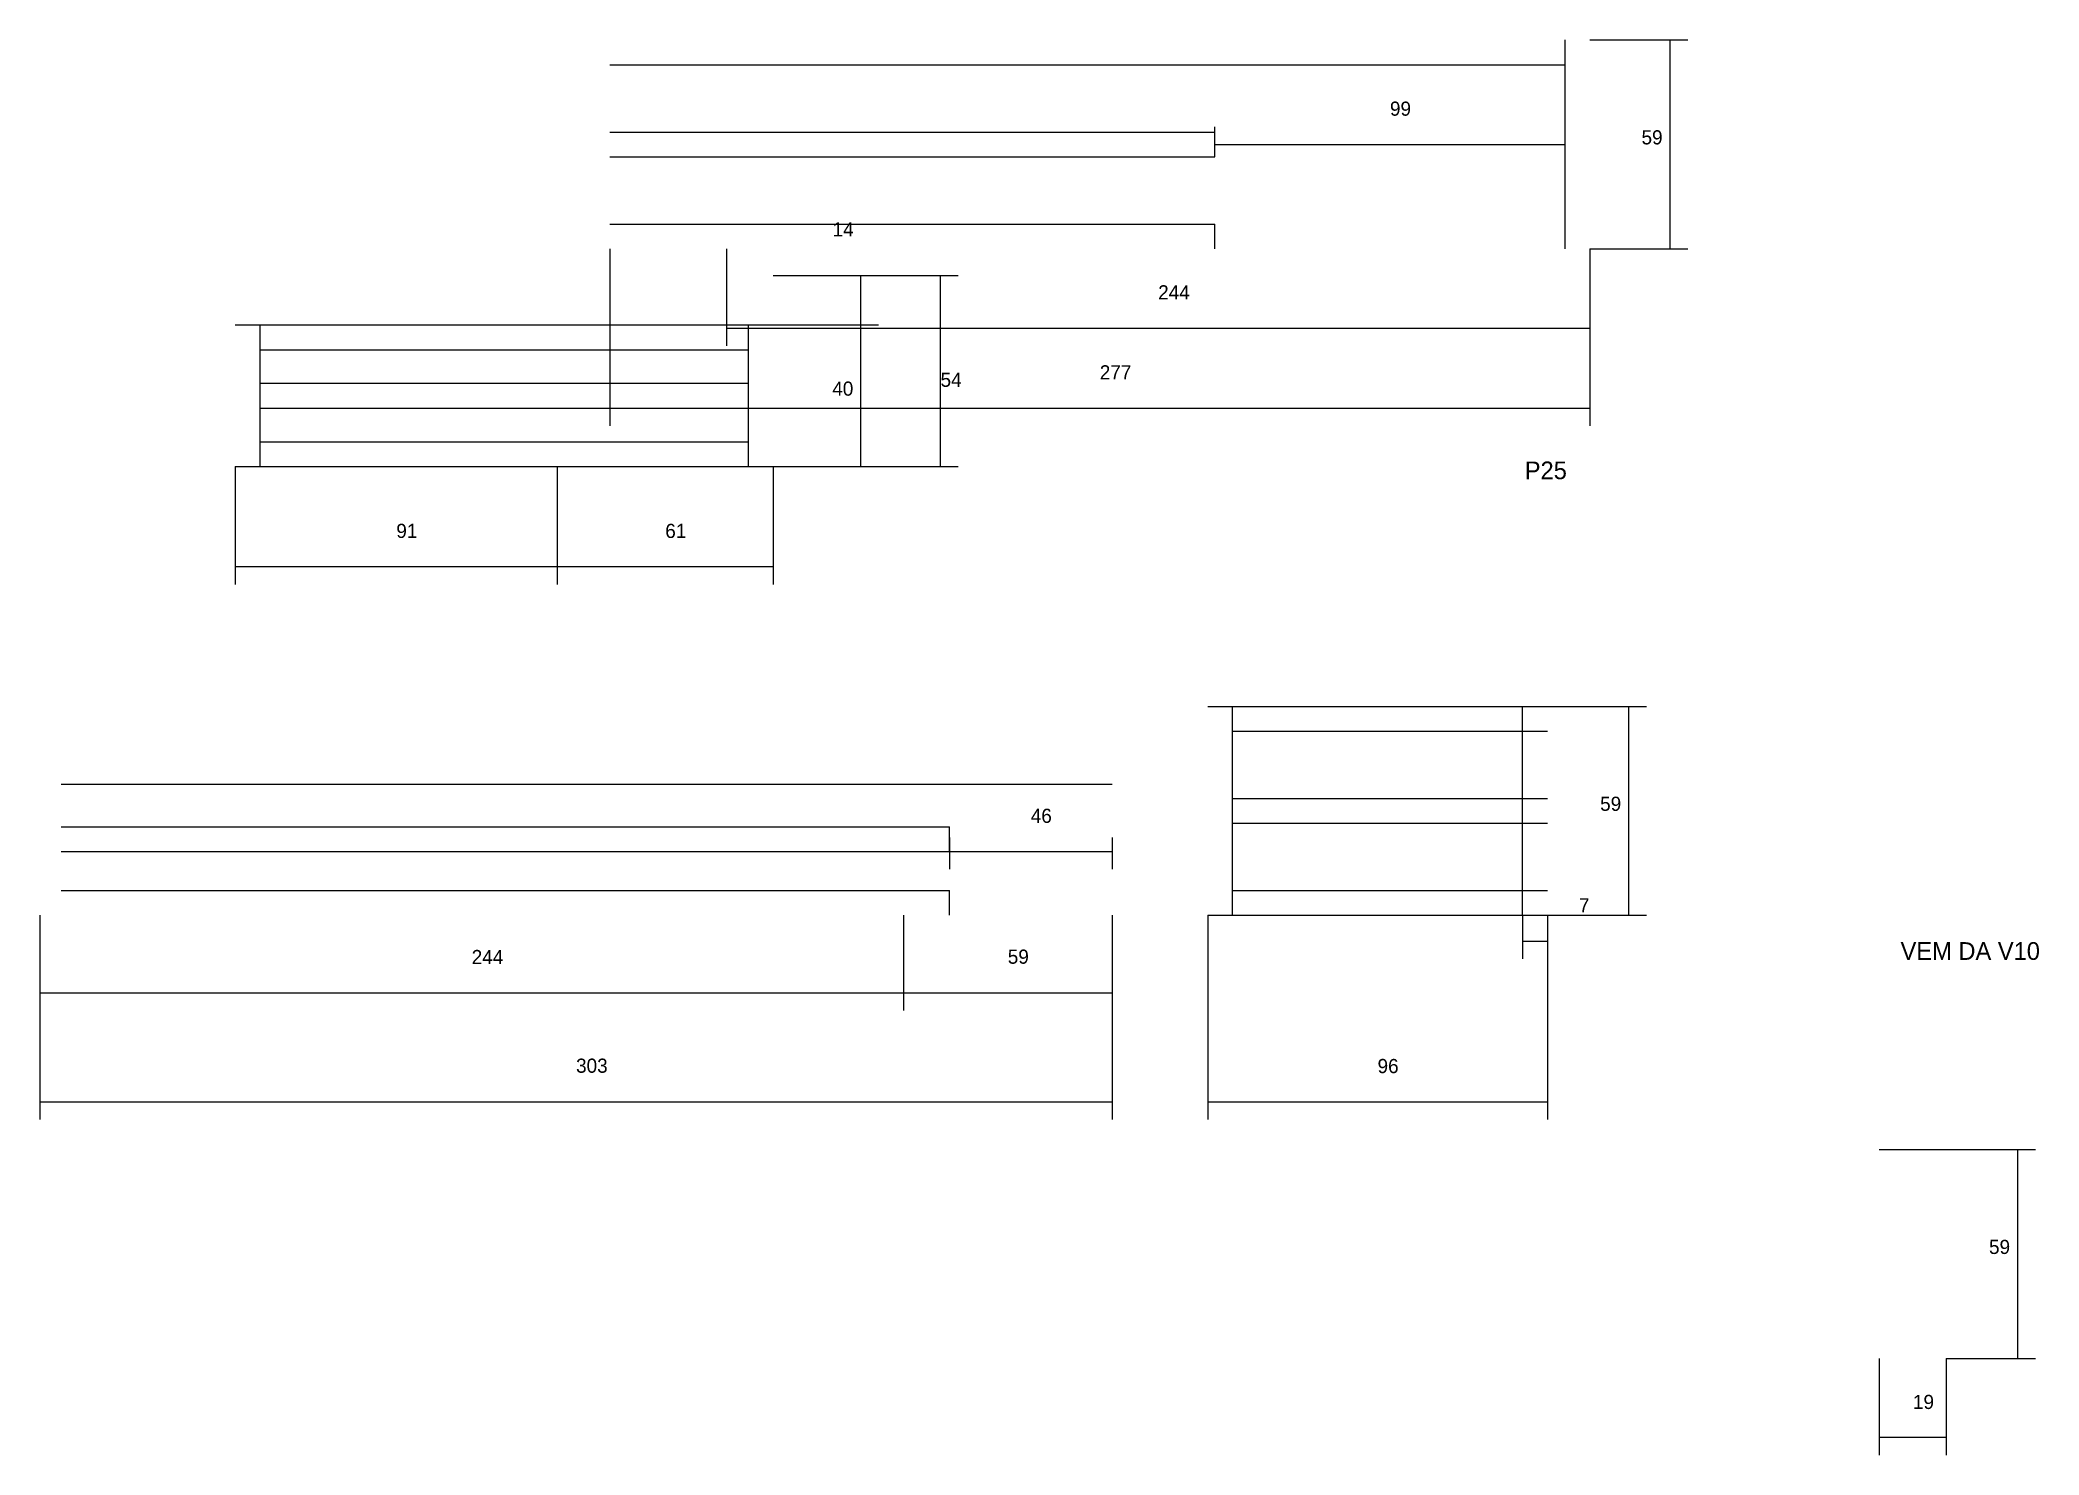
# Model space of a CAD drawing. Header units: metres. Extents: x -2848 to 21926, y -45195 to 1016.
# Drawn here: x 16477 to 17042, y -6915 to -6515 of the extents above; entities that cross this region are included whole.
import ezdxf

# ---------------------------------------------------------------- set-up
doc = ezdxf.new("R2010")
doc.units = ezdxf.units.M
for name, color, linetype in [('COTA', 4, 'Continuous'), ('Cota Seção (2x)', 4, 'Continuous'), ('NOMENCLATURA', 7, 'Continuous'), ('Painéis', 200, 'Continuous'), ('SARR_2.2x7', 40, 'Continuous'), ('Texto Seção', 7, 'Continuous')]:
    doc.layers.add(name, color=color, linetype=linetype)

msp = doc.modelspace()

# ---------------------------------------------------------------- texts
at = {"layer": 'COTA'}
for s, p in [('99', (16858.7, -6536.5)), ('59', (16929.8, -6544.6)), ('14', (16701.2, -6570.6)), ('244', (16793.2, -6588.4)), ('54', (16731.7, -6613.1)), ('277', (16776.7, -6611)), ('40', (16701.1, -6615.6)), ('91', (16577.9, -6655.8)), ('7', (16912.1, -6761.6))]:
    msp.add_text(s, height=4, dxfattribs=at).set_placement(p)
at = {"layer": 'Cota Seção (2x)'}
for s, p in [('61', (16653.9, -6655.8)), ('46', (16757.2, -6736.3)), ('59', (16918.1, -6732.9)), ('244', (16599.2, -6776.2)), ('59', (16750.7, -6776.1)), ('303', (16628.7, -6806.9)), ('96', (16855.2, -6807)), ('59', (17028, -6858.1)), ('19', (17006.5, -6901.9))]:
    msp.add_text(s, height=4, dxfattribs=at).set_placement(p)
at = {"layer": 'NOMENCLATURA'}
msp.add_text('P25', height=5, dxfattribs=at).set_placement((16896.8, -6639.2))
at = {"layer": 'Texto Seção'}
msp.add_text('VEM DA V10', height=5, dxfattribs=at).set_placement((17003, -6775))

# ---------------------------------------------------------------- linework, layer by layer
at = {"layer": 'COTA'}
for p, q in [((16915.2, -6515.1), (16942.9, -6515.1)), ((16937.9, -6574.1), (16937.9, -6515.1)), ((16809.2, -6544.6), (16809.2, -6539.6)), ((16908.2, -6544.6), (16908.2, -6539.6)), ((16809.2, -6544.6), (16908.2, -6544.6)), ((16638.2, -6574.1), (16638.2, -6624.1)), ((16671.2, -6574.1), (16671.2, -6601.5)), ((16915.2, -6574.1), (16942.9, -6574.1)), ((16915.2, -6574.1), (16915.2, -6624.1)), ((16915.2, -6574.1), (16915.2, -6601.5)), ((16684.4, -6581.6), (16736.7, -6581.6)), ((16684.4, -6581.6), (16714.2, -6581.6)), ((16709.2, -6595.6), (16709.2, -6581.6)), ((16731.7, -6635.6), (16731.7, -6581.6)), ((16671.2, -6596.5), (16915.2, -6596.5)), ((16684.4, -6595.6), (16714.2, -6595.6)), ((16684.4, -6595.6), (16714.2, -6595.6)), ((16709.2, -6635.6), (16709.2, -6595.6)), ((16638.2, -6619.1), (16915.2, -6619.1)), ((16532.4, -6635.6), (16532.4, -6668.9)), ((16623.4, -6635.6), (16623.4, -6668.9)), ((16684.4, -6635.6), (16714.2, -6635.6)), ((16684.4, -6635.6), (16736.7, -6635.6)), ((16532.4, -6663.9), (16623.4, -6663.9)), ((16896.2, -6762.4), (16896.2, -6774.7)), ((16903.2, -6762.4), (16903.2, -6774.7)), ((16896.2, -6769.7), (16903.2, -6769.7))]:
    msp.add_line(p, q, dxfattribs=at)
at = {"layer": 'Cota Seção (2x)'}
for p, q in [((16623.4, -6635.6), (16623.4, -6668.9)), ((16684.4, -6635.6), (16684.4, -6668.9)), ((16623.4, -6663.9), (16684.4, -6663.9)), ((16903.2, -6703.4), (16931.2, -6703.4)), ((16926.2, -6762.4), (16926.2, -6703.4)), ((16734.2, -6740.4), (16734.2, -6749.4)), ((16734.2, -6744.4), (16780.2, -6744.4)), ((16780.2, -6740.4), (16780.2, -6749.4)), ((16477.2, -6762.4), (16477.2, -6789.3)), ((16477.2, -6762.4), (16477.2, -6820.1)), ((16721.2, -6762.4), (16721.2, -6789.3)), ((16721.2, -6762.4), (16721.2, -6789.3)), ((16780.2, -6762.4), (16780.2, -6789.3)), ((16780.2, -6762.4), (16780.2, -6820.1)), ((16807.2, -6762.4), (16807.2, -6820.1)), ((16903.2, -6762.4), (16903.2, -6820.1)), ((16903.2, -6762.4), (16931.2, -6762.4)), ((16477.2, -6784.3), (16721.2, -6784.3)), ((16721.2, -6784.3), (16780.2, -6784.3)), ((16477.2, -6815.1), (16780.2, -6815.1)), ((16807.2, -6815.1), (16903.2, -6815.1)), ((17015.9, -6828.6), (17041.1, -6828.6)), ((17036.1, -6887.6), (17036.1, -6828.6)), ((16997, -6887.6), (16997, -6914.9)), ((17015.9, -6887.6), (17015.9, -6914.9)), ((17015.9, -6887.6), (17041.1, -6887.6)), ((16997, -6909.9), (17015.9, -6909.9))]:
    msp.add_line(p, q, dxfattribs=at)
at = {"layer": 'Painéis'}
for p, q in [((16532.4, -6595.6), (16684.4, -6595.6)), ((16532.4, -6635.6), (16684.4, -6635.6)), ((16807.2, -6703.4), (16903.2, -6703.4)), ((16807.2, -6762.4), (16903.2, -6762.4)), ((16997, -6828.6), (17015.9, -6828.6))]:
    msp.add_line(p, q, dxfattribs=at)
at = {"layer": 'SARR_2.2x7'}
for p, q in [((16908.2, -6574.1), (16908.2, -6515.1)), ((16638.2, -6522.1), (16908.2, -6522.1)), ((16638.2, -6541.1), (16809.2, -6541.1)), ((16809.2, -6548.1), (16809.2, -6541.1)), ((16638.2, -6548.1), (16809.2, -6548.1)), ((16638.2, -6567.1), (16809.2, -6567.1)), ((16809.2, -6574.1), (16809.2, -6567.1)), ((16539.4, -6635.6), (16539.4, -6595.6)), ((16677.4, -6635.6), (16677.4, -6595.6)), ((16539.4, -6602.6), (16677.4, -6602.6)), ((16539.4, -6612.1), (16677.4, -6612.1)), ((16539.4, -6619.1), (16677.4, -6619.1)), ((16539.4, -6628.6), (16677.4, -6628.6)), ((16814.2, -6762.4), (16814.2, -6703.4)), ((16896.2, -6762.4), (16896.2, -6703.4)), ((16814.2, -6710.4), (16903.2, -6710.4)), ((16483.2, -6725.4), (16721.2, -6725.4)), ((16721.2, -6725.4), (16780.2, -6725.4)), ((16814.2, -6729.4), (16903.2, -6729.4)), ((16483.2, -6737.4), (16721.2, -6737.4)), ((16721.2, -6737.4), (16734.2, -6737.4)), ((16734.2, -6744.4), (16734.2, -6737.4)), ((16814.2, -6736.4), (16903.2, -6736.4)), ((16483.2, -6744.4), (16721.2, -6744.4)), ((16721.2, -6744.4), (16734.2, -6744.4)), ((16483.2, -6755.4), (16721.2, -6755.4)), ((16721.2, -6755.4), (16734.2, -6755.4)), ((16734.2, -6762.4), (16734.2, -6755.4)), ((16814.2, -6755.4), (16903.2, -6755.4))]:
    msp.add_line(p, q, dxfattribs=at)

msp.set_redraw_order([(e.dxf.handle, doc.entitydb.next_handle()) for e in msp.query("TEXT MTEXT ATTDEF DIMENSION ARC_DIMENSION")])  # texts and dimensions are drawn at this point

doc.saveas('drawing.dxf')
